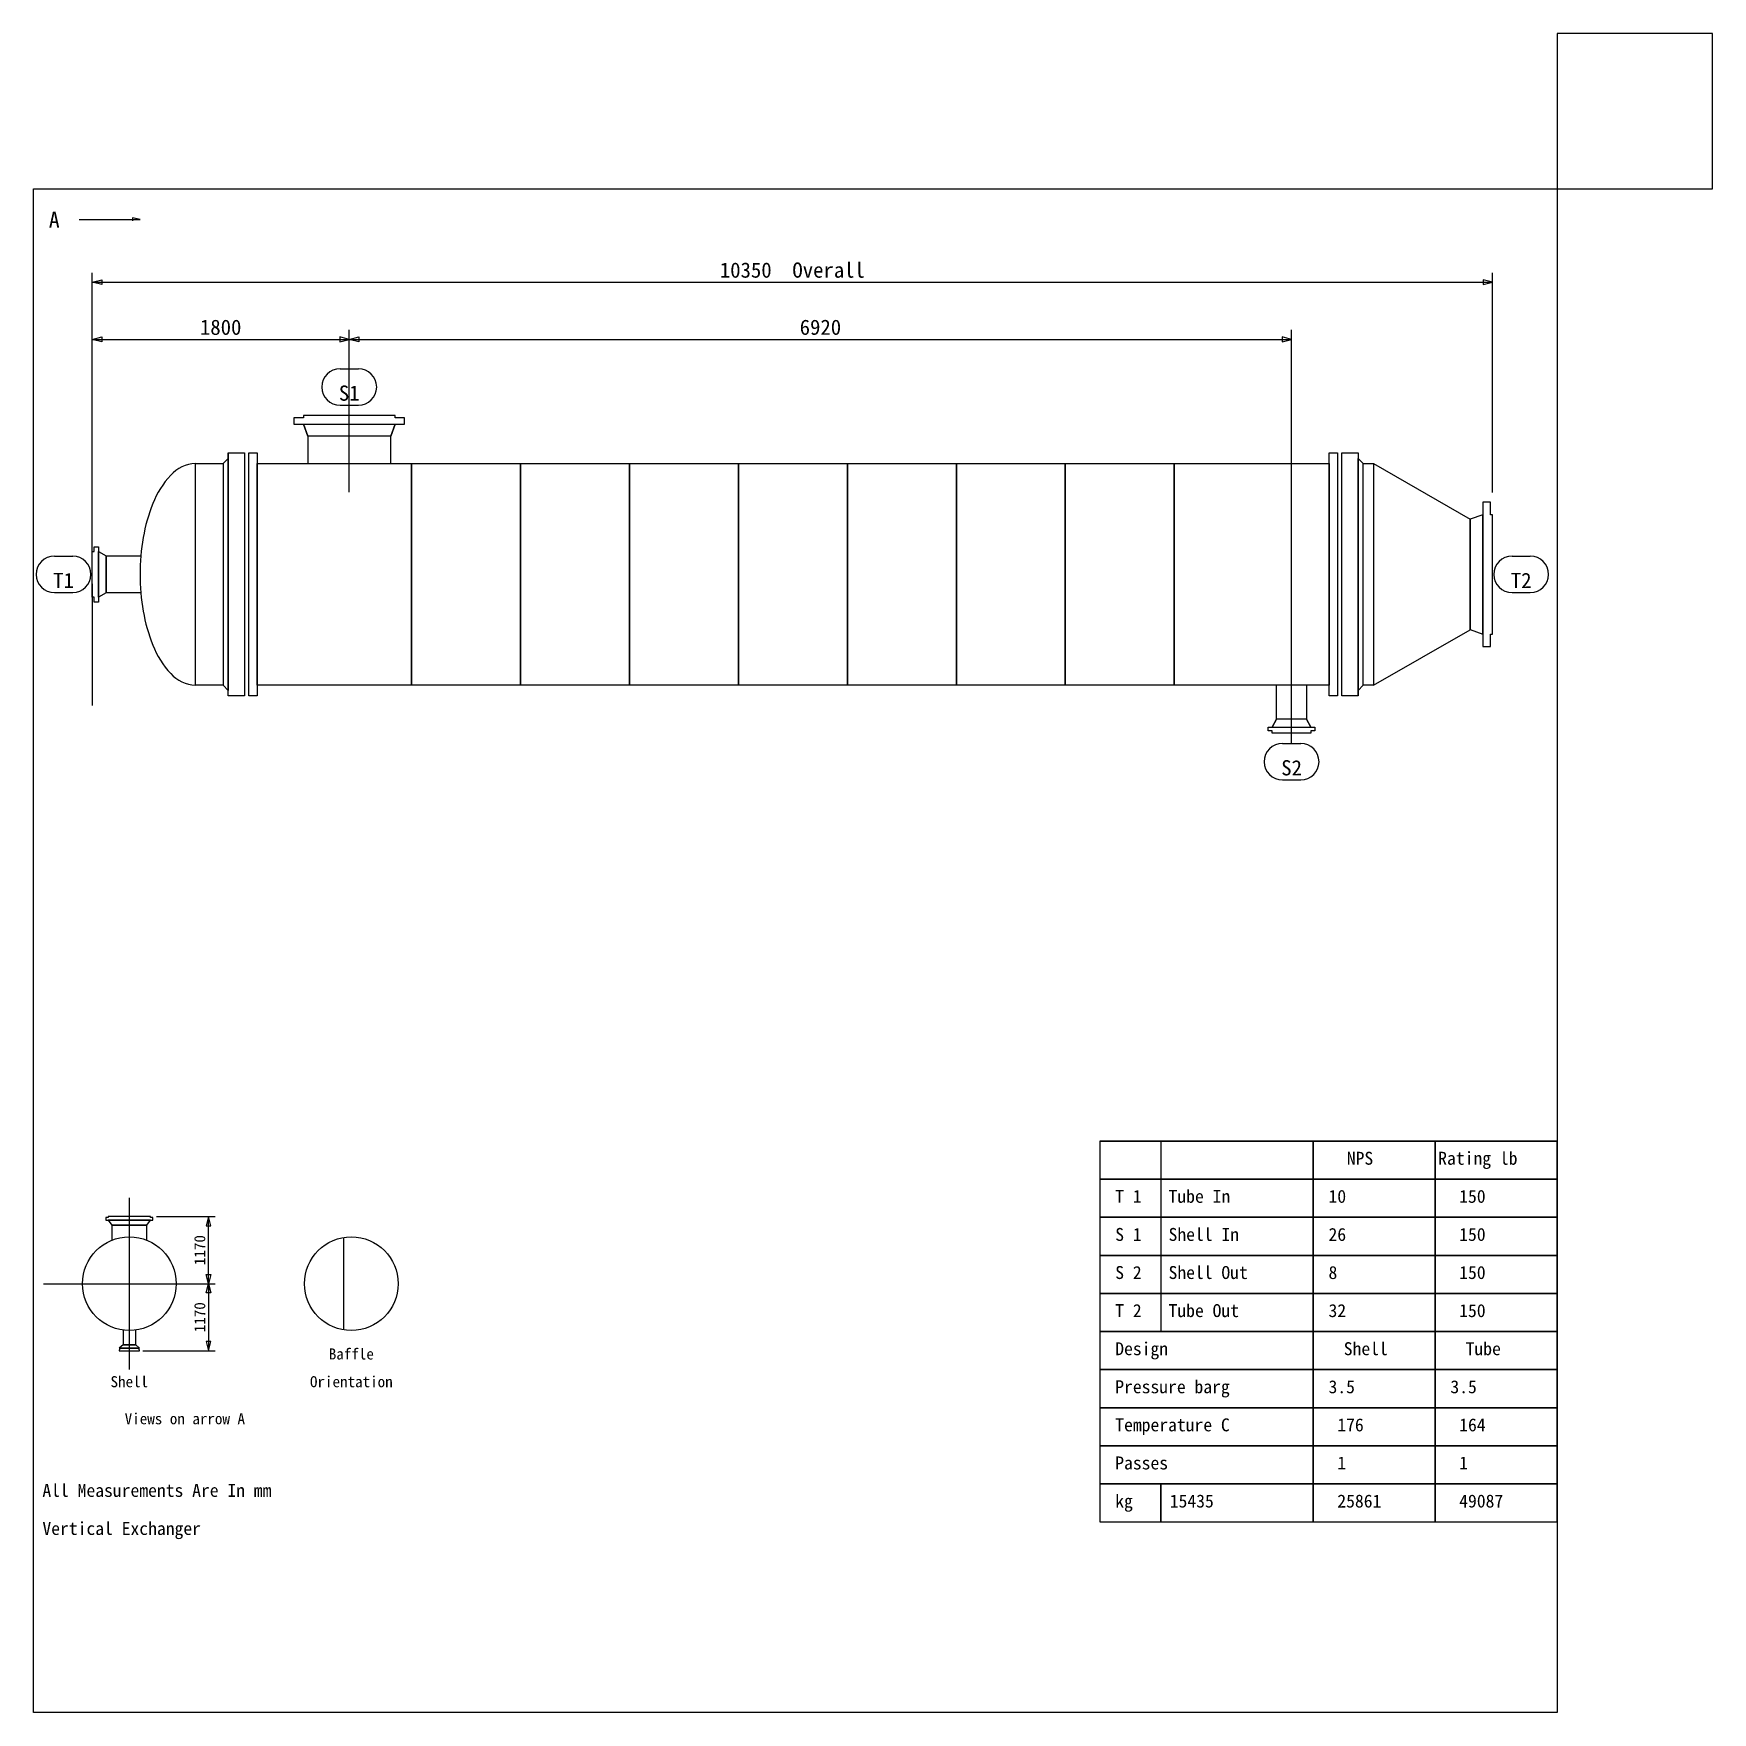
# Model space of a CAD drawing. Header units: millimetres. Extents: x -3006 to 2296, y -71 to 9552.
# Drawn here: x -3006 to -1926, y 7492 to 8572 of the extents above; entities that cross this region are included whole.
import ezdxf
from ezdxf.enums import TextEntityAlignment as Align

# ---------------------------------------------------------------- set-up
doc = ezdxf.new("R2010")
doc.units = ezdxf.units.MM
for name, color, linetype in [('1', 7, 'Continuous'), ('11', 7, 'Continuous'), ('12', 7, 'Continuous'), ('2', 7, 'Continuous'), ('7', 7, 'Continuous'), ('8', 7, 'Continuous')]:
    doc.layers.add(name, color=color, linetype=linetype)

msp = doc.modelspace()

# ---------------------------------------------------------------- texts
at = {"layer": '1'}
msp.add_text('A', height=10.294, dxfattribs=at).set_placement((-2996.199, 8457.231), align=Align.TOP_LEFT)
for s, height, p in [('10350  Overall', 9.80392, (-2517.689, 8411.902)), ('1800', 9.8039, (-2885.59, 8375.125)), ('6920', 9.8039, (-2499.638, 8375.125)), ('S1', 9.8039, (-2802.861, 8332.723)), ('T1', 9.8039, (-2986.701, 8212.156)), ('T2', 9.8039, (-2048.676, 8212.156)), ('S2', 9.8039, (-2196.415, 8091.589))]:
    msp.add_text(s, height=height, dxfattribs=at).set_placement(p, align=Align.BOTTOM_CENTER)
for p in [(-2893.388, 7789.054), (-2893.388, 7745.856)]:
    msp.add_text('1170', height=7.1132, rotation=90, dxfattribs=at).set_placement(p, align=Align.BOTTOM_CENTER)
for s, height, p in [('Baffle', 7.1132, (-2801.521, 7725.789)), ('Shell', 7.1132, (-2944.378, 7707.932)), ('Orientation', 7.11322, (-2801.521, 7707.932)), ('Views on arrow A', 7.11322, (-2908.664, 7684.122))]:
    msp.add_text(s, height=height, dxfattribs=at).set_placement(p, align=Align.TOP_CENTER)
at = {"layer": '12'}
for s, height, p in [('NPS', 8.3333, (-2160.905, 7852.329)), ('Rating lb', 8.3333, (-2102.081, 7852.329)), ('T 1', 8.3333, (-2309.924, 7827.82)), ('Tube In', 8.3333, (-2275.611, 7827.82)), ('10', 8.3333, (-2172.669, 7827.82)), (' 150', 8.3333, (-2094.238, 7827.82)), ('S 1', 8.3333, (-2309.924, 7803.31)), ('Shell In', 8.3333, (-2275.611, 7803.31)), ('26', 8.3333, (-2172.669, 7803.31)), (' 150', 8.3333, (-2094.238, 7803.31)), ('S 2', 8.3333, (-2309.924, 7778.8)), ('Shell Out', 8.3333, (-2275.611, 7778.8)), ('8', 8.333, (-2172.669, 7778.8)), (' 150', 8.3333, (-2094.238, 7778.8)), ('T 2', 8.3333, (-2309.924, 7754.29)), ('Tube Out', 8.3333, (-2275.611, 7754.29)), ('32', 8.3333, (-2172.669, 7754.29)), (' 150', 8.3333, (-2094.238, 7754.29)), ('Design', 8.3333, (-2309.924, 7729.78)), ('Shell', 8.3333, (-2162.865, 7729.78)), ('Tube', 8.3333, (-2084.434, 7729.78)), ('Pressure barg', 8.33333, (-2309.924, 7705.271)), ('3.5', 8.3333, (-2172.669, 7705.271)), ('3.5', 8.3333, (-2094.238, 7705.271)), ('Temperature C', 8.33333, (-2309.924, 7680.761)), (' 176', 8.3333, (-2172.669, 7680.761)), (' 164', 8.3333, (-2094.238, 7680.761)), ('Passes', 8.3333, (-2309.924, 7656.251)), (' 1', 8.3333, (-2172.669, 7656.251)), (' 1', 8.3333, (-2094.238, 7656.251)), (' All Measurements Are In mm', 8.33333, (-3006.003, 7638.604)), ('kg', 8.3333, (-2309.924, 7631.741)), (' 15435', 8.3333, (-2280.513, 7631.741)), (' 25861', 8.3333, (-2172.669, 7631.741)), (' 49087', 8.3333, (-2094.238, 7631.741)), (' Vertical Exchanger', 8.33333, (-3006.003, 7614.094))]:
    msp.add_text(s, height=height, dxfattribs=at).set_placement(p, align=Align.TOP_LEFT)

# ---------------------------------------------------------------- linework, layer by layer
at = {"color": 1}
msp.add_lwpolyline([(-2025.611, 8471.933), (-1925.611, 8471.933), (-1925.611, 8571.933), (-2025.611, 8571.933)], close=True, dxfattribs=at)
at = {"layer": '1'}
for p, q in [((-2976.591, 8452.329), (-2937.375, 8452.329)), ((-2968.319, 8230.048), (-2968.319, 8418.029)), ((-2067.058, 8276.496), (-2067.058, 8418.029)), ((-2968.319, 8308.22), (-2968.319, 8381.252)), ((-2802.861, 8276.788), (-2802.861, 8381.252)), ((-2196.415, 8115.609), (-2196.415, 8381.252)), ((-2808.743, 8356.252), (-2796.978, 8356.252)), ((-2808.743, 8332.723), (-2796.978, 8332.723)), ((-2992.584, 8235.686), (-2980.819, 8235.686)), ((-2054.558, 8235.686), (-2042.794, 8235.686)), ((-2992.584, 8212.156), (-2980.819, 8212.156)), ((-2968.319, 8217.793), (-2968.319, 8139.621)), ((-2054.558, 8212.156), (-2042.794, 8212.156)), ((-2202.297, 8115.119), (-2190.532, 8115.119)), ((-2202.297, 8091.589), (-2190.532, 8091.589)), ((-2944.378, 7712.298), (-2944.378, 7822.613)), ((-2926.937, 7810.653), (-2889.221, 7810.653)), ((-2999.535, 7767.455), (-2889.221, 7767.455)), ((-2935.643, 7724.257), (-2889.221, 7724.257))]:
    msp.add_line(p, q, dxfattribs=at)
for points in [[(-2937.375, 8452.329), (-2942.277, 8453.31), (-2942.277, 8451.349)], [(-2968.319, 8411.902), (-2962.184, 8413.392), (-2962.184, 8410.412), (-2968.319, 8411.902), (-2067.063, 8411.902), (-2073.197, 8413.392), (-2073.197, 8410.412), (-2067.063, 8411.902)], [(-2968.319, 8375.094), (-2962.184, 8376.672), (-2962.184, 8373.604), (-2968.319, 8375.094), (-2802.861, 8375.094), (-2808.995, 8376.672), (-2808.995, 8373.604), (-2802.861, 8375.094)], [(-2802.861, 8375.094), (-2796.726, 8376.672), (-2796.726, 8373.604), (-2802.861, 8375.094), (-2196.415, 8375.094), (-2202.549, 8376.672), (-2202.549, 8373.604), (-2196.415, 8375.094)], [(-2893.4, 7767.455), (-2894.882, 7773.383), (-2891.918, 7773.383), (-2893.4, 7767.455), (-2893.4, 7810.653), (-2894.882, 7804.726), (-2891.918, 7804.726), (-2893.4, 7810.653)], [(-2893.4, 7767.455), (-2891.918, 7761.528), (-2894.882, 7761.528), (-2893.4, 7767.455), (-2893.4, 7724.257), (-2891.918, 7730.185), (-2894.882, 7730.185), (-2893.4, 7724.257)]]:
    msp.add_lwpolyline(points, dxfattribs=at)
for centre, start, end in [((-2808.743, 8344.488), 90, 270), ((-2796.978, 8344.488), 270, 90), ((-2992.584, 8223.921), 90, 270), ((-2980.819, 8223.921), 270, 90), ((-2054.558, 8223.921), 90, 270), ((-2042.794, 8223.921), 270, 90), ((-2202.297, 8103.354), 90, 270), ((-2190.532, 8103.354), 270, 90)]:
    msp.add_arc(centre, 11.765, start, end, dxfattribs=at)
at = {"layer": '11'}
for points in [[(-3006.003, 8471.933), (-2025.611, 8471.933), (-2025.611, 7491.541), (-3006.003, 7491.541), (-3006.003, 8471.933)], [(-2319.728, 7859.192), (-2025.611, 7859.192), (-2319.728, 7859.192), (-2319.728, 7834.682), (-2025.611, 7834.682), (-2319.728, 7834.682), (-2319.728, 7810.173), (-2025.611, 7810.173), (-2319.728, 7810.173), (-2319.728, 7785.663), (-2025.611, 7785.663), (-2319.728, 7785.663), (-2319.728, 7761.153), (-2025.611, 7761.153), (-2319.728, 7761.153), (-2319.728, 7736.643), (-2025.611, 7736.643), (-2319.728, 7736.643), (-2319.728, 7712.133), (-2025.611, 7712.133), (-2319.728, 7712.133), (-2319.728, 7687.624), (-2025.611, 7687.624), (-2319.728, 7687.624), (-2319.728, 7663.114), (-2025.611, 7663.114), (-2319.728, 7663.114), (-2319.728, 7638.604), (-2025.611, 7638.604), (-2319.728, 7638.604), (-2319.728, 7614.094), (-2280.513, 7614.094), (-2280.513, 7638.604), (-2280.513, 7614.094), (-2182.473, 7614.094), (-2182.473, 7859.192), (-2182.473, 7614.094), (-2104.042, 7614.094), (-2104.042, 7859.192), (-2104.042, 7614.094), (-2025.611, 7614.094), (-2025.611, 7859.192), (-2280.513, 7859.192), (-2280.513, 7736.643)]]:
    msp.add_lwpolyline(points, dxfattribs=at)
at = {"layer": '2'}
for p, q in [((-2901.803, 8295.257), (-2901.803, 8295.257)), ((-2143.657, 8295.257), (-2081.519, 8259.545)), ((-2143.657, 8152.585), (-2081.519, 8188.297)), ((-2901.803, 8152.585), (-2901.803, 8152.585)), ((-2806.263, 7738.199), (-2806.263, 7796.712))]:
    msp.add_line(p, q, dxfattribs=at)
for points in [[(-2776.132, 8295.257), (-2776.132, 8312.785), (-2773.327, 8320.497), (-2767.28, 8320.497), (-2767.28, 8324.703), (-2773.327, 8324.703), (-2773.327, 8326.105), (-2832.394, 8326.105), (-2832.394, 8324.703), (-2838.441, 8324.703), (-2838.441, 8320.497), (-2832.394, 8320.497), (-2773.327, 8320.497), (-2776.132, 8312.785), (-2829.59, 8312.785), (-2832.394, 8320.497), (-2829.59, 8312.785), (-2829.59, 8295.257)], [(-2884.012, 8295.257), (-2880.682, 8298.587), (-2880.682, 8302.093), (-2870.253, 8302.093), (-2870.253, 8145.749), (-2880.682, 8145.749), (-2880.682, 8302.093), (-2880.682, 8149.254), (-2884.012, 8152.585)], [(-2867.449, 8302.093), (-2862.103, 8302.093), (-2862.103, 8145.749), (-2867.449, 8145.749), (-2867.449, 8302.093)], [(-2172.227, 8302.093), (-2166.881, 8302.093), (-2166.881, 8145.749), (-2172.227, 8145.749), (-2172.227, 8302.093)], [(-2150.318, 8152.585), (-2153.648, 8149.254), (-2153.648, 8145.749), (-2164.077, 8145.749), (-2164.077, 8302.093), (-2153.648, 8302.093), (-2153.648, 8145.749), (-2153.648, 8298.587), (-2150.318, 8295.257)], [(-2901.803, 8295.257), (-2884.012, 8295.257), (-2884.012, 8152.585), (-2901.803, 8152.585), (-2901.803, 8295.257)], [(-2862.103, 8295.257), (-2172.227, 8295.257), (-2172.227, 8152.585), (-2862.103, 8152.585), (-2862.103, 8295.257)], [(-2150.318, 8295.257), (-2143.657, 8295.257), (-2143.657, 8152.585), (-2150.318, 8152.585), (-2150.318, 8295.257)], [(-2081.523, 8188.34), (-2081.523, 8188.34), (-2073.285, 8185.536), (-2073.285, 8177.473), (-2068.465, 8177.473), (-2068.465, 8185.536), (-2067.063, 8185.536), (-2067.063, 8262.306), (-2068.465, 8262.306), (-2068.465, 8270.368), (-2073.285, 8270.368), (-2073.285, 8262.306), (-2073.285, 8185.536), (-2073.285, 8262.306), (-2081.523, 8259.501), (-2081.523, 8188.34), (-2081.523, 8259.501), (-2081.523, 8259.501)], [(-2937.471, 8212.002), (-2959.38, 8212.002), (-2964.288, 8209.198), (-2964.288, 8206.131), (-2966.917, 8206.131), (-2966.917, 8209.198), (-2968.319, 8209.198), (-2968.319, 8238.644), (-2966.917, 8238.644), (-2966.917, 8241.711), (-2964.288, 8241.711), (-2964.288, 8238.644), (-2964.288, 8209.198), (-2964.288, 8238.644), (-2959.38, 8235.839), (-2959.38, 8212.002), (-2959.38, 8235.839), (-2937.471, 8235.839)], [(-2186.775, 8152.585), (-2186.775, 8130.675), (-2183.97, 8125.68), (-2181.429, 8125.68), (-2181.429, 8123.139), (-2183.97, 8123.139), (-2183.97, 8121.736), (-2208.859, 8121.736), (-2208.859, 8123.139), (-2211.4, 8123.139), (-2211.4, 8125.68), (-2208.859, 8125.68), (-2183.97, 8125.68), (-2186.775, 8130.675), (-2206.055, 8130.675), (-2208.859, 8125.68), (-2206.055, 8130.675), (-2206.055, 8152.585)], [(-2933.116, 7795.39), (-2933.116, 7805.022), (-2930.744, 7808.282), (-2929.337, 7808.282), (-2929.337, 7810.061), (-2930.744, 7810.061), (-2930.744, 7810.653), (-2958.012, 7810.653), (-2958.012, 7810.061), (-2959.42, 7810.061), (-2959.42, 7808.282), (-2958.012, 7808.282), (-2930.744, 7808.282), (-2958.012, 7808.282), (-2955.641, 7805.022), (-2933.116, 7805.022), (-2955.641, 7805.022), (-2955.641, 7795.39)], [(-2948.453, 7737.595), (-2948.453, 7728.036), (-2950.824, 7725.962), (-2950.75, 7725.962), (-2950.75, 7724.85), (-2950.824, 7724.85), (-2950.824, 7724.257), (-2937.932, 7724.257), (-2937.932, 7724.85), (-2938.006, 7724.85), (-2938.006, 7725.962), (-2937.932, 7725.962), (-2950.824, 7725.962), (-2937.932, 7725.962), (-2940.303, 7728.036), (-2948.453, 7728.036), (-2940.303, 7728.036), (-2940.303, 7737.595)]]:
    msp.add_lwpolyline(points, dxfattribs=at)
msp.add_lwpolyline([(-2901.803, 8295.257, 0.1989124), (-2917.754, 8287.726, 0.09849141), (-2929.27, 8269.43, 0.05459569), (-2935.44, 8247.646, 0.04366094), (-2937.471, 8223.921, 0.04366094), (-2935.44, 8200.196, 0.05459569), (-2929.27, 8178.412, 0.09849141), (-2917.754, 8160.116, 0.1989124), (-2901.803, 8152.585, 0.1989124)], format="xyb", dxfattribs=at)
for centre in [(-2944.378, 7767.455), (-2801.521, 7767.455)]:
    msp.add_circle(centre, 30.157, dxfattribs=at)
at = {"layer": '7'}
for points in [[(-2762.723, 8295.257), (-2762.723, 8295.257), (-2762.723, 8152.585), (-2762.723, 8152.585), (-2762.723, 8295.257)], [(-2622.504, 8295.257), (-2622.504, 8295.257), (-2622.504, 8152.585), (-2622.504, 8152.585), (-2622.504, 8295.257)], [(-2482.286, 8295.257), (-2482.286, 8295.257), (-2482.286, 8152.585), (-2482.286, 8152.585), (-2482.286, 8295.257)], [(-2342.067, 8295.257), (-2342.067, 8295.257), (-2342.067, 8152.585), (-2342.067, 8152.585), (-2342.067, 8295.257)]]:
    msp.add_lwpolyline(points, dxfattribs=at)
at = {"layer": '8'}
for points in [[(-2692.614, 8295.257), (-2692.614, 8295.257), (-2692.614, 8152.585), (-2692.614, 8152.585), (-2692.614, 8295.257)], [(-2552.395, 8295.257), (-2552.395, 8295.257), (-2552.395, 8152.585), (-2552.395, 8152.585), (-2552.395, 8295.257)], [(-2412.176, 8295.257), (-2412.176, 8295.257), (-2412.176, 8152.585), (-2412.176, 8152.585), (-2412.176, 8295.257)], [(-2271.957, 8295.257), (-2271.957, 8295.257), (-2271.957, 8152.585), (-2271.957, 8152.585), (-2271.957, 8295.257)]]:
    msp.add_lwpolyline(points, dxfattribs=at)

msp.set_redraw_order([(e.dxf.handle, doc.entitydb.next_handle()) for e in msp.query("TEXT MTEXT ATTDEF DIMENSION ARC_DIMENSION")])  # texts and dimensions are drawn at this point

doc.saveas('drawing.dxf')
